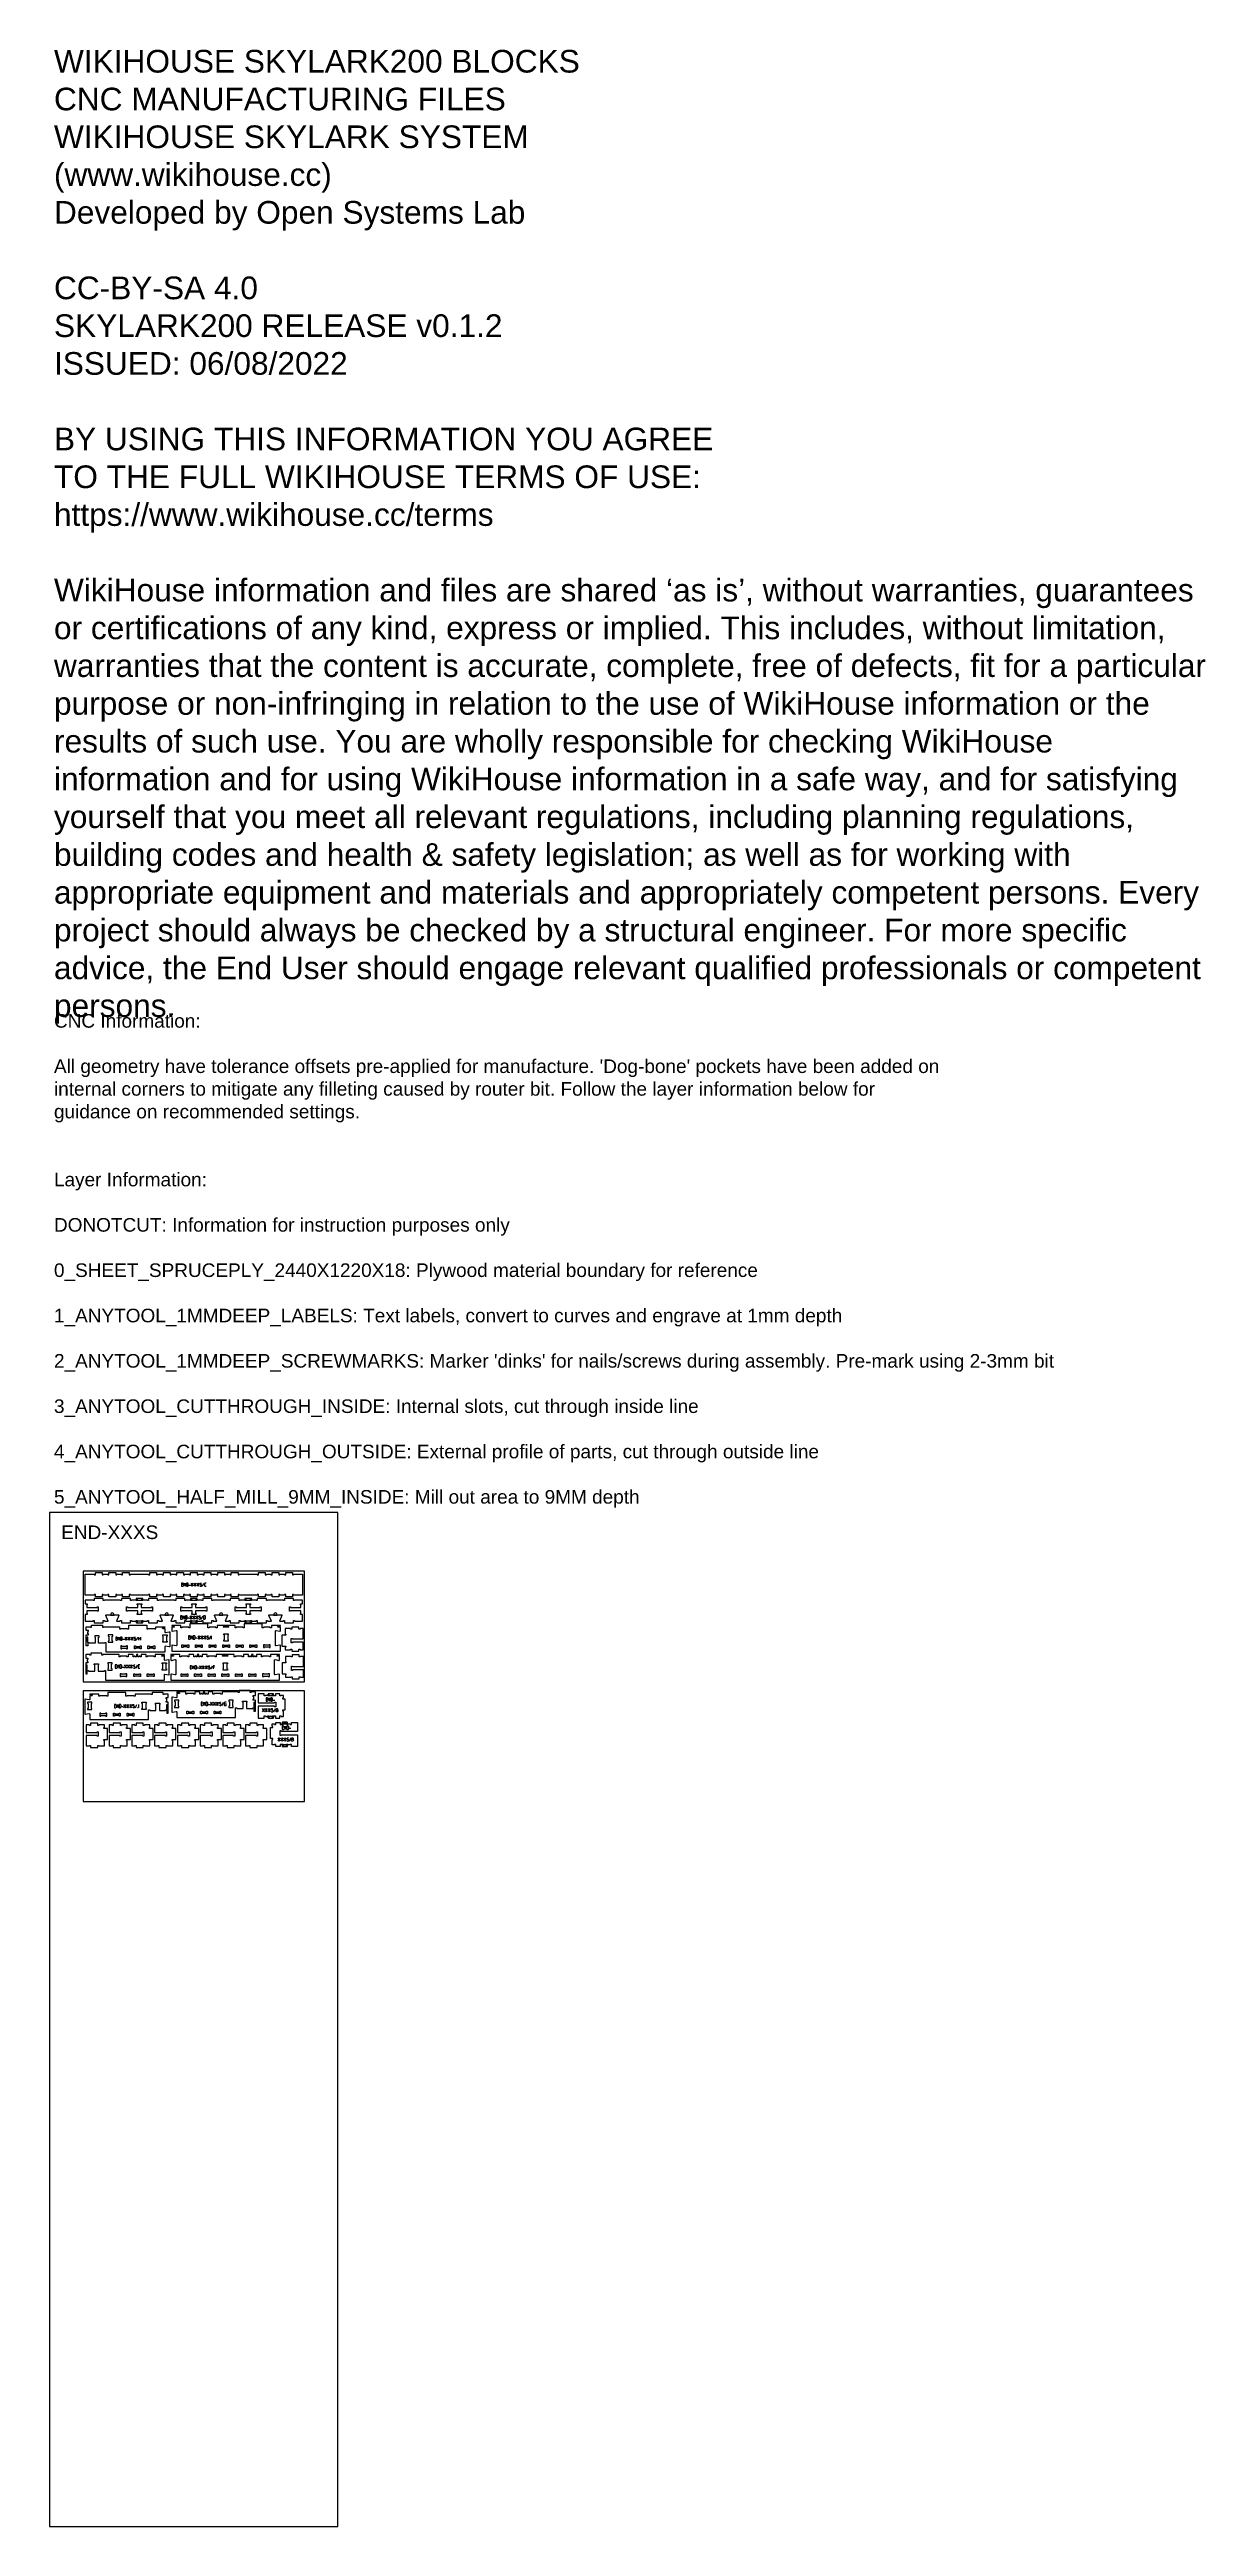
# Model space of a CAD drawing. Extents: x 0 to 12757, y 0 to 27326.
import ezdxf

# ---------------------------------------------------------------- set-up
doc = ezdxf.new("R2010")
doc.units = 0
for name, color, linetype in [('0_SHEET_SPRUCEPLY_2440X122', 1, 'CONTINUOUS'), ('1_ANYTOOL_1MMDEEP_LABELS_S', 2, 'CONTINUOUS'), ('3_ANYTOOL_CUTTHROUGH_INSID', 4, 'CONTINUOUS'), ('4_ANYTOOL_CUTTHROUGH_OUTSI', 5, 'CONTINUOUS'), ('5_ANYTOOL_HALF_MILL_9MM_IN', 70, 'CONTINUOUS'), ('DONOTCUT', 7, 'CONTINUOUS')]:
    doc.layers.add(name, color=color, linetype=linetype)
doc.styles.add('ARIAL', font='')
doc.styles.get('ARIAL').set_extended_font_data('Arial')

msp = doc.modelspace()

# ---------------------------------------------------------------- texts
at = {"layer": 'DONOTCUT', "attachment_point": 1, "style": 'ARIAL'}
for s, insert, char_height, width in [('{\\fArial;WIKIHOUSE SKYLARK200 BLOCKS}\\P{\\fArial;CNC MANUFACTURING FILES}\\P{\\fArial;WIKIHOUSE SKYLARK SYSTEM}\\P{\\fArial;(www.wikihouse.cc)}\\P{\\fArial;Developed by Open Systems Lab}\\P\\P{\\fArial;CC-BY-SA 4.0}\\P{\\fArial;SKYLARK200 RELEASE v0.1.2}\\P{\\fArial;ISSUED: 06/08/2022}\\P\\P{\\fArial;BY USING THIS INFORMATION YOU AGREE }\\P{\\fArial;TO THE FULL WIKIHOUSE TERMS OF USE:}\\P{\\fArial;https://www.wikihouse.cc/terms}\\P\\P{\\fArial;WikiHouse information and files are shared }{\\fArial;‘as is}{\\fArial;’, without warranties, guarantees }\\P{\\fArial;or certifications of any kind, express or implied. This includes, without limitation, }\\P{\\fArial;warranties that the content is accurate, complete, free of defects, fit for a particular }\\P{\\fArial;purpose or non-infringing in relation to the use of WikiHouse information or the }\\P{\\fArial;results of such use. You are wholly responsible for checking WikiHouse }\\P{\\fArial;information and for using WikiHouse information in a safe way, and for satisfying }\\P{\\fArial;yourself that you meet all relevant regulations, including planning regulations, }\\P{\\fArial;building codes and health & safety legislation; as well as for working with }\\P{\\fArial;appropriate equipment and materials and appropriately competent persons. Every }\\P{\\fArial;project should always be checked by a structural engineer. For more specific }\\P{\\fArial;advice, the End User should engage relevant qualified professionals or competent }\\P{\\fArial;persons.}\\P', (49, 27322), 250, 12895.38), ("{\\fArial;CNC Information:}\\P\\P{\\fArial;All geometry have tolerance offsets pre-applied for manufacture. 'Dog-bone' pockets have been added on}\\P{\\fArial;internal corners to mitigate any filleting caused by router bit. Follow the layer information below for}\\P{\\fArial;guidance on recommended settings.}\\P\\P\\P{\\fArial;Layer Information:}\\P\\P{\\fArial;DONOTCUT: Information for instruction purposes only}\\P\\P{\\fArial;0_SHEET_SPRUCEPLY_2440X1220X18: Plywood material boundary for reference}\\P\\P{\\fArial;1_ANYTOOL_1MMDEEP_LABELS: Text labels, convert to curves and engrave at 1mm depth}\\P\\P{\\fArial;2_ANYTOOL_1MMDEEP_SCREWMARKS: Marker 'dinks' for nails/screws during assembly. Pre-mark using 2-3mm bit}\\P\\P{\\fArial;3_ANYTOOL_CUTTHROUGH_INSIDE: Internal slots, cut through inside line}\\P\\P{\\fArial;4_ANYTOOL_CUTTHROUGH_OUTSIDE: External profile of parts, cut through outside line}\\P\\P{\\fArial;5_ANYTOOL_HALF_MILL_9MM_INSIDE: Mill out area to 9MM depth}", (49, 16685), 150, 22265.22), ('END-XXXS', (129, 11043, 0), 150, 2414.67)]:
    msp.add_mtext(s, dxfattribs=dict(at, insert=insert, char_height=char_height, width=width))

# ---------------------------------------------------------------- linework, layer by layer
at = {"layer": '0_SHEET_SPRUCEPLY_2440X122'}
for points in [[(372, 10539), (372, 9319), (2812, 9319), (2812, 10539)], [(372, 9219), (372, 7999), (2812, 7999), (2812, 9219)]]:
    msp.add_lwpolyline(points, close=True, dxfattribs=at)
at = {"layer": '1_ANYTOOL_1MMDEEP_LABELS_S', "color": 2}
for points in [[(1474, 10408), (1458, 10408), (1458, 10372), (1474, 10372)], [(1470, 10392), (1458, 10392)], [(1482, 10372), (1482, 10408), (1502, 10372), (1502, 10408)], [(1586, 10372), (1562, 10408)], [(1562, 10372), (1586, 10408)], [(1618, 10372), (1594, 10408)], [(1594, 10372), (1618, 10408)], [(1650, 10372), (1626, 10408)], [(1626, 10372), (1650, 10408)], [(1688, 10372), (1704, 10408)], [(1538, 10384), (1554, 10384)], [(1463, 10047), (1447, 10047), (1447, 10011), (1463, 10011)], [(1459, 10031), (1447, 10031)], [(1471, 10011), (1471, 10047), (1491, 10011), (1491, 10047)], [(1527, 10023), (1543, 10023)], [(1551, 10011), (1575, 10047)], [(1575, 10011), (1551, 10047)], [(1583, 10011), (1607, 10047)], [(1607, 10011), (1583, 10047)], [(1615, 10011), (1639, 10047)], [(1639, 10011), (1615, 10047)], [(1677, 10011), (1693, 10047)], [(746, 9812), (730, 9812), (730, 9776), (746, 9776)], [(742, 9796), (730, 9796)], [(754, 9776), (754, 9812), (774, 9776), (774, 9812)], [(810, 9788), (826, 9788)], [(858, 9776), (834, 9812)], [(834, 9776), (858, 9812)], [(890, 9776), (866, 9812)], [(866, 9776), (890, 9812)], [(922, 9776), (898, 9812)], [(898, 9776), (922, 9812)], [(960, 9776), (976, 9812)], [(984, 9776), (984, 9812)], [(984, 9796), (1004, 9796)], [(1004, 9812), (1004, 9776)], [(1551, 9826), (1535, 9826), (1535, 9790), (1551, 9790)], [(1547, 9810), (1535, 9810)], [(1559, 9790), (1559, 9826), (1579, 9790), (1579, 9826)], [(1615, 9802), (1631, 9802)], [(1639, 9790), (1663, 9826)], [(1663, 9790), (1639, 9826)], [(1671, 9790), (1695, 9826)], [(1695, 9790), (1671, 9826)], [(1703, 9790), (1727, 9826)], [(1727, 9790), (1703, 9826)], [(1765, 9790), (1781, 9826)], [(1789, 9790), (1789, 9826)], [(741, 9505), (725, 9505), (725, 9469), (741, 9469)], [(737, 9489), (725, 9489)], [(749, 9469), (749, 9505), (769, 9469), (769, 9505)], [(805, 9481), (821, 9481)], [(853, 9469), (829, 9505)], [(829, 9469), (853, 9505)], [(885, 9469), (861, 9505)], [(861, 9469), (885, 9505)], [(917, 9469), (893, 9505)], [(893, 9469), (917, 9505)], [(955, 9469), (971, 9505)], [(995, 9505), (979, 9505), (979, 9469), (995, 9469)], [(991, 9489), (979, 9489)], [(1568, 9496), (1552, 9496), (1552, 9460), (1568, 9460)], [(1564, 9480), (1552, 9480)], [(1576, 9460), (1576, 9496), (1596, 9460), (1596, 9496)], [(1632, 9472), (1648, 9472)], [(1656, 9460), (1680, 9496)], [(1680, 9460), (1656, 9496)], [(1688, 9460), (1712, 9496)], [(1712, 9460), (1688, 9496)], [(1720, 9460), (1744, 9496)], [(1744, 9460), (1720, 9496)], [(1782, 9460), (1798, 9496)], [(1822, 9496), (1806, 9496), (1806, 9460)], [(1822, 9480), (1806, 9480)], [(733, 9069), (717, 9069), (717, 9033), (733, 9033)], [(729, 9053), (717, 9053)], [(741, 9033), (741, 9069), (761, 9033), (761, 9069)], [(797, 9045), (813, 9045)], [(845, 9033), (821, 9069)], [(821, 9033), (845, 9069)], [(877, 9033), (853, 9069)], [(853, 9033), (877, 9069)], [(909, 9033), (885, 9069)], [(885, 9033), (909, 9069)], [(947, 9033), (963, 9069)], [(1690, 9092), (1674, 9092), (1674, 9056), (1690, 9056)], [(1686, 9076), (1674, 9076)], [(1698, 9056), (1698, 9092), (1718, 9056), (1718, 9092)], [(1754, 9068), (1770, 9068)], [(1802, 9056), (1778, 9092)], [(1778, 9056), (1802, 9092)], [(1834, 9056), (1810, 9092)], [(1810, 9056), (1834, 9092)], [(1866, 9056), (1842, 9092)], [(1842, 9056), (1866, 9092)], [(1904, 9056), (1920, 9092)], [(2351, 8987), (2375, 9023)], [(2375, 8987), (2351, 9023)], [(2383, 8987), (2407, 9023)], [(2407, 8987), (2383, 9023)], [(2405, 9141), (2389, 9141), (2389, 9105), (2405, 9105)], [(2401, 9125), (2389, 9125)], [(2413, 9105), (2413, 9141), (2433, 9105), (2433, 9141)], [(2415, 8987), (2439, 9023)], [(2439, 8987), (2415, 9023)], [(2469, 9117), (2485, 9117)], [(2477, 8987), (2493, 9023)], [(2584, 8830), (2568, 8830), (2568, 8794), (2584, 8794)], [(2580, 8814), (2568, 8814)], [(2592, 8794), (2592, 8830), (2612, 8794), (2612, 8830)], [(2648, 8806), (2664, 8806)], [(2546, 8664), (2522, 8700)], [(2522, 8664), (2546, 8700)], [(2578, 8664), (2554, 8700)], [(2554, 8664), (2578, 8700)], [(2610, 8664), (2586, 8700)], [(2586, 8664), (2610, 8700)], [(2648, 8664), (2664, 8700)]]:
    msp.add_lwpolyline(points, dxfattribs=at)
for points in [[(1522, 10408), (1510, 10408), (1510, 10372), (1522, 10372, 0.414214), (1530, 10380), (1530, 10400, 0.414214)], [(1511, 10047), (1499, 10047), (1499, 10011), (1511, 10011, 0.414214), (1519, 10019), (1519, 10039, 0.414214)], [(1713, 10047), (1701, 10047), (1701, 10011), (1713, 10011, 0.414214), (1721, 10019), (1721, 10039, 0.414214)], [(794, 9812), (782, 9812), (782, 9776), (794, 9776, 0.414214), (802, 9784), (802, 9804, 0.414214)], [(1599, 9826), (1587, 9826), (1587, 9790), (1599, 9790, 0.414214), (1607, 9798), (1607, 9818, 0.414214)], [(789, 9505), (777, 9505), (777, 9469), (789, 9469, 0.414214), (797, 9477), (797, 9497, 0.414214)], [(1616, 9496), (1604, 9496), (1604, 9460), (1616, 9460, 0.414214), (1624, 9468), (1624, 9488, 0.414214)], [(781, 9069), (769, 9069), (769, 9033), (781, 9033, 0.414214), (789, 9041), (789, 9061, 0.414214)], [(1738, 9092), (1726, 9092), (1726, 9056), (1738, 9056, 0.414214), (1746, 9064), (1746, 9084, 0.414214)], [(2453, 9141), (2441, 9141), (2441, 9105), (2453, 9105, 0.414214), (2461, 9113), (2461, 9133, 0.414214)], [(2632, 8830), (2620, 8830), (2620, 8794), (2632, 8794, 0.414214), (2640, 8802), (2640, 8822, 0.414214)]]:
    msp.add_lwpolyline(points, format="xyb", close=True, dxfattribs=at)
for points in [[(1658, 10376, 0.136555), (1667, 10372, 0.071716), (1673, 10372, 0.133522), (1677, 10374, 0.344001), (1679, 10383, 0.153745), (1676, 10387, 0.071568), (1671, 10389, -0.00912), (1666, 10390, -0.090615), (1661, 10392, -0.340346), (1659, 10402, -0.284273), (1666, 10408, -0.092596), (1671, 10407, -0.017533), (1676, 10406)], [(1728, 10408), (1718, 10408, 0.414214), (1712, 10402), (1712, 10378, 0.414214), (1718, 10372), (1728, 10372)], [(1647, 10015, 0.136555), (1656, 10011, 0.071716), (1661, 10011, 0.133522), (1666, 10013, 0.344001), (1668, 10023, 0.153745), (1665, 10026, 0.071568), (1660, 10028, -0.00912), (1655, 10029, -0.090615), (1650, 10032, -0.340346), (1647, 10041, -0.284273), (1655, 10047, -0.092596), (1660, 10046, -0.017533), (1665, 10045)], [(930, 9780, 0.136555), (939, 9776, 0.071716), (945, 9776, 0.133522), (949, 9778, 0.344001), (951, 9788, 0.153745), (948, 9792, 0.071568), (943, 9793, -0.00912), (938, 9795, -0.090615), (933, 9797, -0.340346), (931, 9806, -0.284273), (938, 9812, -0.092596), (943, 9812, -0.017533), (948, 9810)], [(1735, 9794, 0.136555), (1745, 9790, 0.071716), (1750, 9790, 0.133522), (1754, 9792, 0.344001), (1756, 9801, 0.153745), (1753, 9805, 0.071568), (1748, 9807, -0.00912), (1743, 9808, -0.090615), (1738, 9810, -0.340346), (1736, 9820, -0.284273), (1743, 9826, -0.092596), (1748, 9825, -0.017533), (1753, 9824)], [(925, 9473, 0.136555), (935, 9469, 0.071716), (940, 9469, 0.133522), (944, 9471, 0.344001), (946, 9480, 0.153745), (943, 9484, 0.071568), (938, 9486, -0.00912), (933, 9487, -0.090615), (929, 9489, -0.340346), (926, 9499, -0.284273), (933, 9505, -0.092596), (938, 9504, -0.017533), (943, 9503)], [(1752, 9464, 0.136555), (1761, 9460, 0.071716), (1767, 9460, 0.133522), (1771, 9462, 0.344001), (1773, 9471, 0.153745), (1770, 9475, 0.071568), (1765, 9477, -0.00912), (1760, 9478, -0.090615), (1755, 9480, -0.340346), (1753, 9490, -0.284273), (1760, 9496, -0.092596), (1765, 9495, -0.017533), (1770, 9494)], [(917, 9037, 0.136555), (926, 9033, 0.071716), (931, 9034, 0.133522), (936, 9036, 0.344001), (938, 9045, 0.153745), (934, 9049, 0.071568), (930, 9051, -0.00912), (925, 9052, -0.090615), (920, 9054, -0.340346), (917, 9063, -0.284273), (925, 9069, -0.092596), (930, 9069, -0.017533), (935, 9067)], [(983, 9069), (983, 9041, -0.414214), (975, 9033), (971, 9033)], [(1874, 9060, 0.136555), (1883, 9057, 0.071716), (1888, 9057, 0.133522), (1893, 9059, 0.344001), (1895, 9068, 0.153745), (1891, 9072, 0.071568), (1887, 9074, -0.00912), (1881, 9075, -0.090615), (1877, 9077, -0.340346), (1874, 9087, -0.284273), (1882, 9092, -0.092596), (1887, 9092, -0.017533), (1892, 9090)], [(1948, 9092), (1936, 9092, 0.414214), (1928, 9084), (1928, 9064, 0.414214), (1936, 9056), (1948, 9056), (1948, 9076), (1942, 9076)], [(2447, 8991, 0.136555), (2456, 8987, 0.071716), (2461, 8987, 0.133522), (2466, 8989, 0.344001), (2468, 8998, 0.153745), (2464, 9002, 0.071568), (2460, 9004, -0.00912), (2454, 9005, -0.090615), (2450, 9007, -0.340346), (2447, 9017, -0.284273), (2455, 9023, -0.092596), (2460, 9022, -0.017533), (2465, 9021)], [(2501, 9007), (2511, 9007, -1), (2511, 8987), (2501, 8987), (2501, 9023), (2511, 9023, -1), (2511, 9007)], [(2618, 8668, 0.136555), (2627, 8665, 0.071716), (2633, 8665, 0.133522), (2637, 8667, 0.344001), (2639, 8676, 0.153745), (2636, 8680, 0.071568), (2631, 8682, -0.00912), (2626, 8683, -0.090615), (2621, 8685, -0.340346), (2619, 8695, -0.284273), (2626, 8700, -0.092596), (2631, 8700, -0.017533), (2636, 8698)], [(2672, 8684), (2682, 8684, -1), (2682, 8664), (2672, 8664), (2672, 8700), (2682, 8700, -1), (2682, 8684)]]:
    msp.add_lwpolyline(points, format="xyb", dxfattribs=at)
at = {"layer": '3_ANYTOOL_CUTTHROUGH_INSID', "color": 4}
for points in [[(1017, 10060), (969, 10060), (969, 10072), (975, 10072), (975, 10102), (861, 10102), (861, 10096), (849, 10096), (849, 10144), (861, 10144), (861, 10138), (975, 10138), (975, 10168), (969, 10168), (969, 10180), (1017, 10180), (1017, 10168), (1011, 10168), (1011, 10138), (1125, 10138), (1125, 10144), (1137, 10144), (1137, 10096), (1125, 10096), (1125, 10102), (1011, 10102), (1011, 10072), (1017, 10072)], [(1617, 10060), (1569, 10060), (1569, 10072), (1575, 10072), (1575, 10102), (1461, 10102), (1461, 10096), (1449, 10096), (1449, 10144), (1461, 10144), (1461, 10138), (1575, 10138), (1575, 10168), (1569, 10168), (1569, 10180), (1617, 10180), (1617, 10168), (1611, 10168), (1611, 10138), (1725, 10138), (1725, 10144), (1737, 10144), (1737, 10096), (1725, 10096), (1725, 10102), (1611, 10102), (1611, 10072), (1617, 10072)], [(2217, 10060), (2169, 10060), (2169, 10072), (2175, 10072), (2175, 10102), (2061, 10102), (2061, 10096), (2049, 10096), (2049, 10144), (2061, 10144), (2061, 10138), (2175, 10138), (2175, 10168), (2169, 10168), (2169, 10180), (2217, 10180), (2217, 10168), (2211, 10168), (2211, 10138), (2325, 10138), (2325, 10144), (2337, 10144), (2337, 10096), (2325, 10096), (2325, 10102), (2211, 10102), (2211, 10072), (2217, 10072)], [(1930, 9836), (1924, 9836), (1924, 9849), (1973, 9849), (1973, 9836), (1967, 9836), (1967, 9781), (1973, 9781), (1973, 9768), (1924, 9768), (1924, 9781), (1930, 9781)], [(692, 9767), (692, 9823), (698, 9823), (698, 9835), (649, 9835), (649, 9823), (655, 9823), (655, 9767), (649, 9767), (649, 9755), (698, 9755), (698, 9767)], [(849, 9714), (849, 9708), (798, 9708), (798, 9714), (786, 9714), (786, 9684), (798, 9684), (798, 9690), (849, 9690), (849, 9684), (861, 9684), (861, 9714)], [(999, 9708), (999, 9714), (1011, 9714), (1011, 9684), (999, 9684), (999, 9690), (948, 9690), (948, 9684), (936, 9684), (936, 9714), (948, 9714), (948, 9708)], [(1124, 9708), (1149, 9708), (1149, 9714), (1161, 9714), (1161, 9684), (1149, 9684), (1149, 9690), (1098, 9690), (1098, 9684), (1086, 9684), (1086, 9714), (1098, 9714), (1098, 9708)], [(1255, 9823), (1249, 9823), (1249, 9835), (1298, 9835), (1298, 9823), (1292, 9823), (1292, 9767), (1298, 9767), (1298, 9755), (1249, 9755), (1249, 9767), (1255, 9767)], [(1473, 9703), (1473, 9697), (1461, 9697), (1461, 9728), (1473, 9728), (1473, 9722), (1524, 9722), (1524, 9728), (1536, 9728), (1536, 9697), (1524, 9697), (1524, 9703)], [(1674, 9722), (1674, 9728), (1686, 9728), (1686, 9697), (1674, 9697), (1674, 9703), (1623, 9703), (1623, 9697), (1611, 9697), (1611, 9728), (1623, 9728), (1623, 9722)], [(1824, 9722), (1824, 9728), (1836, 9728), (1836, 9697), (1824, 9697), (1824, 9703), (1773, 9703), (1773, 9697), (1761, 9697), (1761, 9728), (1773, 9728), (1773, 9722)], [(1974, 9722), (1974, 9728), (1986, 9728), (1986, 9697), (1974, 9697), (1974, 9703), (1923, 9703), (1923, 9697), (1911, 9697), (1911, 9728), (1923, 9728), (1923, 9722)], [(2098, 9722), (2124, 9722), (2124, 9728), (2136, 9728), (2136, 9697), (2124, 9697), (2124, 9703), (2073, 9703), (2073, 9697), (2061, 9697), (2061, 9728), (2073, 9728), (2073, 9722)], [(2274, 9722), (2274, 9728), (2286, 9728), (2286, 9697), (2274, 9697), (2274, 9703), (2223, 9703), (2223, 9697), (2211, 9697), (2211, 9728), (2223, 9728), (2223, 9722)], [(2424, 9703), (2424, 9697), (2436, 9697), (2436, 9728), (2424, 9728), (2424, 9722), (2373, 9722), (2373, 9728), (2361, 9728), (2361, 9697), (2373, 9697), (2373, 9703)], [(685, 9460), (685, 9515), (691, 9515), (691, 9528), (643, 9528), (643, 9515), (649, 9515), (649, 9460), (643, 9460), (643, 9447), (691, 9447), (691, 9460)], [(792, 9401), (792, 9407), (779, 9407), (779, 9376), (792, 9376), (792, 9382), (842, 9382), (842, 9376), (855, 9376), (855, 9407), (842, 9407), (842, 9401)], [(992, 9401), (992, 9407), (1005, 9407), (1005, 9376), (992, 9376), (992, 9382), (942, 9382), (942, 9376), (929, 9376), (929, 9407), (942, 9407), (942, 9401)], [(1117, 9401), (1142, 9401), (1142, 9407), (1155, 9407), (1155, 9376), (1142, 9376), (1142, 9382), (1092, 9382), (1092, 9376), (1079, 9376), (1079, 9407), (1092, 9407), (1092, 9401)], [(1249, 9515), (1243, 9515), (1243, 9528), (1291, 9528), (1291, 9515), (1285, 9515), (1285, 9460), (1291, 9460), (1291, 9447), (1243, 9447), (1243, 9460), (1249, 9460)], [(1514, 9401), (1514, 9407), (1527, 9407), (1527, 9376), (1514, 9376), (1514, 9382), (1464, 9382), (1464, 9376), (1451, 9376), (1451, 9407), (1464, 9407), (1464, 9401)], [(1664, 9401), (1664, 9407), (1677, 9407), (1677, 9376), (1664, 9376), (1664, 9382), (1614, 9382), (1614, 9376), (1601, 9376), (1601, 9407), (1614, 9407), (1614, 9401)], [(1764, 9382), (1764, 9376), (1751, 9376), (1751, 9407), (1764, 9407), (1764, 9401), (1814, 9401), (1814, 9407), (1827, 9407), (1827, 9376), (1814, 9376), (1814, 9382)], [(1964, 9401), (1964, 9407), (1977, 9407), (1977, 9376), (1964, 9376), (1964, 9382), (1914, 9382), (1914, 9376), (1901, 9376), (1901, 9407), (1914, 9407), (1914, 9401)], [(1921, 9515), (1915, 9515), (1915, 9528), (1963, 9528), (1963, 9515), (1957, 9515), (1957, 9460), (1963, 9460), (1963, 9447), (1915, 9447), (1915, 9460), (1921, 9460)], [(2089, 9401), (2114, 9401), (2114, 9407), (2127, 9407), (2127, 9376), (2114, 9376), (2114, 9382), (2064, 9382), (2064, 9376), (2051, 9376), (2051, 9407), (2064, 9407), (2064, 9401)], [(2264, 9401), (2264, 9407), (2277, 9407), (2277, 9376), (2264, 9376), (2264, 9382), (2214, 9382), (2214, 9376), (2201, 9376), (2201, 9407), (2214, 9407), (2214, 9401)], [(2364, 9376), (2364, 9382), (2414, 9382), (2414, 9376), (2427, 9376), (2427, 9407), (2414, 9407), (2414, 9401), (2364, 9401), (2364, 9407), (2351, 9407), (2351, 9376)], [(462, 9080), (468, 9080), (468, 9093), (419, 9093), (419, 9080), (425, 9080), (425, 9025), (419, 9025), (419, 9012), (468, 9012), (468, 9025), (462, 9025)], [(1025, 9025), (1025, 9080), (1019, 9080), (1019, 9093), (1068, 9093), (1068, 9080), (1062, 9080), (1062, 9025), (1068, 9025), (1068, 9012), (1019, 9012), (1019, 9025)], [(1422, 9103), (1428, 9103), (1428, 9116), (1380, 9116), (1380, 9103), (1386, 9103), (1386, 9048), (1380, 9048), (1380, 9035), (1428, 9035), (1428, 9048), (1422, 9048)], [(1986, 9048), (1980, 9048), (1980, 9035), (2028, 9035), (2028, 9048), (2022, 9048), (2022, 9103), (2028, 9103), (2028, 9116), (1980, 9116), (1980, 9103), (1986, 9103)], [(568, 8966), (568, 8972), (556, 8972), (556, 8941), (568, 8941), (568, 8947), (619, 8947), (619, 8941), (631, 8941), (631, 8972), (619, 8972), (619, 8966)], [(769, 8966), (769, 8972), (781, 8972), (781, 8941), (769, 8941), (769, 8947), (718, 8947), (718, 8941), (706, 8941), (706, 8972), (718, 8972), (718, 8966)], [(893, 8966), (919, 8966), (919, 8972), (931, 8972), (931, 8941), (919, 8941), (919, 8947), (868, 8947), (868, 8941), (856, 8941), (856, 8972), (868, 8972), (868, 8966)], [(1579, 8989), (1579, 8995), (1592, 8995), (1592, 8964), (1579, 8964), (1579, 8970), (1529, 8970), (1529, 8964), (1516, 8964), (1516, 8995), (1529, 8995), (1529, 8989)], [(1729, 8989), (1729, 8995), (1742, 8995), (1742, 8964), (1729, 8964), (1729, 8970), (1679, 8970), (1679, 8964), (1666, 8964), (1666, 8995), (1679, 8995), (1679, 8989)], [(1854, 8970), (1829, 8970), (1829, 8964), (1816, 8964), (1816, 8995), (1829, 8995), (1829, 8989), (1879, 8989), (1879, 8995), (1892, 8995), (1892, 8964), (1879, 8964), (1879, 8970)]]:
    msp.add_lwpolyline(points, close=True, dxfattribs=at)
for points in [[(1973, 9931, -1), (1973, 9921), (1923, 9921, -1), (1923, 9931)], [(414, 9805), (414, 9765, 0.414214), (419, 9760), (419, 9760), (419, 9760), (419, 9760), (420, 9760), (420, 9760), (420, 9760), (420, 9760), (420, 9760), (420, 9761), (420, 9761), (420, 9761), (420, 9761), (421, 9761), (421, 9761), (421, 9761), (421, 9761), (421, 9761), (421, 9761), (421, 9761), (421, 9761), (421, 9761), (422, 9761), (422, 9761), (422, 9761), (422, 9761), (422, 9761), (422, 9761), (422, 9761), (422, 9762), (422, 9762), (422, 9762), (423, 9762), (423, 9762), (423, 9762), (423, 9762), (423, 9762), (423, 9762), (423, 9762), (423, 9762), (423, 9763), (423, 9763), (423, 9763), (423, 9763), (423, 9763), (423, 9763), (423, 9763), (424, 9763), (424, 9763), (424, 9764), (424, 9764), (424, 9764), (424, 9764), (424, 9764), (424, 9764), (424, 9764), (424, 9764), (424, 9764), (424, 9765), (424, 9765), (424, 9765), (424, 9765), (424, 9765), (424, 9765), (424, 9765), (424, 9805), (424, 9805), (424, 9805), (424, 9805), (424, 9806), (424, 9806), (424, 9806), (424, 9806), (424, 9806), (424, 9806), (424, 9806), (424, 9806), (424, 9806), (424, 9807), (424, 9807), (424, 9807), (424, 9807), (424, 9807), (423, 9807), (423, 9807), (423, 9807), (423, 9807), (423, 9808), (423, 9808), (423, 9808), (423, 9808), (423, 9808), (423, 9808), (423, 9808), (423, 9808), (423, 9808), (423, 9808), (423, 9809), (422, 9809), (422, 9809), (422, 9809), (422, 9809), (422, 9809), (422, 9809), (422, 9809), (422, 9809), (422, 9809), (422, 9809), (421, 9809), (421, 9809), (421, 9809), (421, 9809), (421, 9810), (421, 9810), (421, 9810), (421, 9810), (421, 9810), (420, 9810), (420, 9810), (420, 9810), (420, 9810), (420, 9810), (420, 9810), (420, 9810), (420, 9810), (420, 9810), (419, 9810), (419, 9810), (419, 9810), (419, 9810, 0.414214)], [(1964, 9610, -1), (1964, 9600), (1914, 9600, -1), (1914, 9610)], [(408, 9498), (408, 9458, 0.414214), (412, 9453), (412, 9453), (413, 9453), (413, 9453), (413, 9453), (413, 9453), (413, 9453), (413, 9453), (413, 9453), (413, 9453), (413, 9453), (414, 9453), (414, 9453), (414, 9453), (414, 9453), (414, 9453), (414, 9453), (414, 9453), (414, 9453), (414, 9453), (415, 9454), (415, 9454), (415, 9454), (415, 9454), (415, 9454), (415, 9454), (415, 9454), (415, 9454), (415, 9454), (415, 9454), (416, 9454), (416, 9454), (416, 9454), (416, 9454), (416, 9455), (416, 9455), (416, 9455), (416, 9455), (416, 9455), (416, 9455), (416, 9455), (416, 9455), (416, 9455), (417, 9455), (417, 9456), (417, 9456), (417, 9456), (417, 9456), (417, 9456), (417, 9456), (417, 9456), (417, 9456), (417, 9456), (417, 9457), (417, 9457), (417, 9457), (417, 9457), (417, 9457), (417, 9457), (417, 9457), (417, 9457), (417, 9457), (417, 9458), (417, 9458), (417, 9458), (417, 9498), (417, 9498), (417, 9498), (417, 9498), (417, 9498), (417, 9498), (417, 9498), (417, 9498), (417, 9499), (417, 9499), (417, 9499), (417, 9499), (417, 9499), (417, 9499), (417, 9499), (417, 9499), (417, 9499), (417, 9500), (417, 9500), (417, 9500), (417, 9500), (417, 9500), (416, 9500), (416, 9500), (416, 9500), (416, 9500), (416, 9501), (416, 9501), (416, 9501), (416, 9501), (416, 9501), (416, 9501), (416, 9501), (416, 9501), (416, 9501), (415, 9501), (415, 9501), (415, 9501), (415, 9502), (415, 9502), (415, 9502), (415, 9502), (415, 9502), (415, 9502), (415, 9502), (414, 9502), (414, 9502), (414, 9502), (414, 9502), (414, 9502), (414, 9502), (414, 9502), (414, 9502), (414, 9502), (413, 9502), (413, 9502), (413, 9502), (413, 9502), (413, 9502), (413, 9502), (413, 9502), (413, 9502), (413, 9502), (412, 9502), (412, 9502, 0.414214)], [(1303, 9062), (1303, 9022, -0.414214), (1298, 9018), (1298, 9018), (1298, 9018), (1298, 9018), (1297, 9018), (1297, 9018), (1297, 9018), (1297, 9018), (1297, 9018), (1297, 9018), (1297, 9018), (1297, 9018), (1297, 9018), (1296, 9018), (1296, 9018), (1296, 9018), (1296, 9018), (1296, 9018), (1296, 9018), (1296, 9018), (1296, 9018), (1296, 9018), (1295, 9018), (1295, 9018), (1295, 9018), (1295, 9018), (1295, 9018), (1295, 9019), (1295, 9019), (1295, 9019), (1295, 9019), (1295, 9019), (1295, 9019), (1294, 9019), (1294, 9019), (1294, 9019), (1294, 9019), (1294, 9019), (1294, 9020), (1294, 9020), (1294, 9020), (1294, 9020), (1294, 9020), (1294, 9020), (1294, 9020), (1294, 9020), (1294, 9020), (1294, 9020), (1293, 9021), (1293, 9021), (1293, 9021), (1293, 9021), (1293, 9021), (1293, 9021), (1293, 9021), (1293, 9021), (1293, 9021), (1293, 9022), (1293, 9022), (1293, 9022), (1293, 9022), (1293, 9022), (1293, 9022), (1293, 9022), (1293, 9022), (1293, 9062), (1293, 9062), (1293, 9063), (1293, 9063), (1293, 9063), (1293, 9063), (1293, 9063), (1293, 9063), (1293, 9063), (1293, 9063), (1293, 9063), (1293, 9064), (1293, 9064), (1293, 9064), (1293, 9064), (1293, 9064), (1293, 9064), (1294, 9064), (1294, 9064), (1294, 9064), (1294, 9064), (1294, 9065), (1294, 9065), (1294, 9065), (1294, 9065), (1294, 9065), (1294, 9065), (1294, 9065), (1294, 9065), (1294, 9065), (1294, 9065), (1294, 9066), (1295, 9066), (1295, 9066), (1295, 9066), (1295, 9066), (1295, 9066), (1295, 9066), (1295, 9066), (1295, 9066), (1295, 9066), (1295, 9066), (1295, 9066), (1296, 9066), (1296, 9067), (1296, 9067), (1296, 9067), (1296, 9067), (1296, 9067), (1296, 9067), (1296, 9067), (1296, 9067), (1297, 9067), (1297, 9067), (1297, 9067), (1297, 9067), (1297, 9067), (1297, 9067), (1297, 9067), (1297, 9067), (1297, 9067), (1298, 9067), (1298, 9067), (1298, 9067), (1298, 9067, -0.414214)], [(2263, 9085, 0.414214), (2259, 9090), (2259, 9090), (2258, 9090), (2258, 9090), (2258, 9090), (2258, 9090), (2258, 9090), (2258, 9090), (2258, 9090), (2258, 9090), (2258, 9090), (2257, 9090), (2257, 9090), (2257, 9090), (2257, 9090), (2257, 9090), (2257, 9090), (2257, 9090), (2257, 9090), (2257, 9090), (2256, 9090), (2256, 9090), (2256, 9090), (2256, 9090), (2256, 9089), (2256, 9089), (2256, 9089), (2256, 9089), (2256, 9089), (2256, 9089), (2255, 9089), (2255, 9089), (2255, 9089), (2255, 9089), (2255, 9089), (2255, 9089), (2255, 9088), (2255, 9088), (2255, 9088), (2255, 9088), (2255, 9088), (2255, 9088), (2255, 9088), (2254, 9088), (2254, 9088), (2254, 9088), (2254, 9087), (2254, 9087), (2254, 9087), (2254, 9087), (2254, 9087), (2254, 9087), (2254, 9087), (2254, 9087), (2254, 9087), (2254, 9086), (2254, 9086), (2254, 9086), (2254, 9086), (2254, 9086), (2254, 9086), (2254, 9086), (2254, 9086), (2254, 9086), (2254, 9085), (2254, 9045), (2254, 9045), (2254, 9045), (2254, 9045), (2254, 9045), (2254, 9045), (2254, 9045), (2254, 9045), (2254, 9045), (2254, 9045), (2254, 9044), (2254, 9044), (2254, 9044), (2254, 9044), (2254, 9044), (2254, 9044), (2254, 9044), (2254, 9044), (2254, 9044), (2254, 9043), (2254, 9043), (2254, 9043), (2255, 9043), (2255, 9043), (2255, 9043), (2255, 9043), (2255, 9043), (2255, 9043), (2255, 9042), (2255, 9042), (2255, 9042), (2255, 9042), (2255, 9042), (2255, 9042), (2255, 9042), (2256, 9042), (2256, 9042), (2256, 9042), (2256, 9042), (2256, 9042), (2256, 9042), (2256, 9041), (2256, 9041), (2256, 9041), (2256, 9041), (2257, 9041), (2257, 9041), (2257, 9041), (2257, 9041), (2257, 9041), (2257, 9041), (2257, 9041), (2257, 9041), (2257, 9041), (2258, 9041), (2258, 9041), (2258, 9041), (2258, 9041), (2258, 9041), (2258, 9041), (2258, 9041), (2258, 9041), (2258, 9041), (2259, 9041), (2259, 9041, 0.414214), (2263, 9045)]]:
    msp.add_lwpolyline(points, format="xyb", close=True, dxfattribs=at)
at = {"layer": '4_ANYTOOL_CUTTHROUGH_OUTSI', "color": 5}
for points in [[(2006, 10500), (2006, 10523), (2080, 10523), (2080, 10499), (2093, 10499), (2093, 10505), (2293, 10505), (2293, 10499), (2306, 10499), (2306, 10523), (2380, 10523), (2380, 10499), (2393, 10499), (2393, 10505), (2443, 10505), (2443, 10499), (2456, 10499), (2456, 10523), (2530, 10523), (2530, 10499), (2543, 10499), (2543, 10505), (2593, 10505), (2593, 10499), (2606, 10499), (2606, 10523), (2680, 10523), (2680, 10499), (2693, 10499), (2693, 10505), (2793, 10505), (2793, 10274), (2693, 10274), (2693, 10280), (2680, 10280), (2680, 10256), (2606, 10256), (2606, 10280), (2593, 10280), (2593, 10274), (2543, 10274), (2543, 10280), (2530, 10280), (2530, 10256), (2456, 10256), (2456, 10280), (2443, 10280), (2443, 10274), (2393, 10274), (2393, 10280), (2380, 10280), (2380, 10256), (2306, 10256), (2306, 10280), (2293, 10280), (2293, 10274), (2093, 10274), (2093, 10280), (2080, 10280), (2080, 10256), (2006, 10256), (2006, 10280), (1993, 10280), (1993, 10274), (1943, 10274), (1943, 10280), (1930, 10280), (1930, 10256), (1856, 10256), (1856, 10280), (1843, 10280), (1843, 10274), (1793, 10274), (1793, 10280), (1780, 10280), (1780, 10256), (1706, 10256), (1706, 10280), (1693, 10280), (1693, 10274), (1643, 10274), (1643, 10280), (1630, 10280), (1630, 10256), (1556, 10256), (1556, 10280), (1543, 10280), (1543, 10274), (1493, 10274), (1493, 10280), (1480, 10280), (1480, 10256), (1406, 10256), (1406, 10280), (1393, 10280), (1393, 10274), (1343, 10274), (1343, 10280), (1330, 10280), (1330, 10256), (1256, 10256), (1256, 10280), (1243, 10280), (1243, 10274), (1193, 10274), (1193, 10280), (1180, 10280), (1180, 10256), (1106, 10256), (1106, 10280), (1093, 10280), (1093, 10274), (893, 10274), (893, 10280), (880, 10280), (880, 10256), (806, 10256), (806, 10280), (793, 10280), (793, 10274), (743, 10274), (743, 10280), (730, 10280), (730, 10256), (656, 10256), (656, 10280), (643, 10280), (643, 10274), (593, 10274), (593, 10280), (580, 10280), (580, 10256), (506, 10256), (506, 10280), (493, 10280), (493, 10274), (393, 10274), (393, 10505), (493, 10505), (493, 10499), (506, 10499), (506, 10523), (580, 10523), (580, 10499), (593, 10499), (593, 10505), (643, 10505), (643, 10499), (656, 10499), (656, 10523), (730, 10523), (730, 10499), (743, 10499), (743, 10505), (793, 10505), (793, 10499), (806, 10499), (806, 10523), (880, 10523), (880, 10499), (893, 10499), (893, 10505), (1093, 10505), (1093, 10499), (1106, 10499), (1106, 10523), (1180, 10523), (1180, 10499), (1193, 10499), (1193, 10505), (1243, 10505), (1243, 10499), (1256, 10499), (1256, 10523), (1330, 10523), (1330, 10499), (1343, 10499), (1343, 10505), (1393, 10505), (1393, 10499), (1406, 10499), (1406, 10523), (1480, 10523), (1480, 10499), (1493, 10499), (1493, 10505), (1543, 10505), (1543, 10499), (1556, 10499), (1556, 10523), (1630, 10523), (1630, 10499), (1643, 10499), (1643, 10505), (1693, 10505), (1693, 10499), (1706, 10499), (1706, 10523), (1780, 10523), (1780, 10499), (1793, 10499), (1793, 10505), (1843, 10505), (1843, 10499), (1856, 10499), (1856, 10523), (1930, 10523), (1930, 10499), (1943, 10499), (1943, 10505), (1993, 10505), (1993, 10499), (2006, 10499)], [(2681, 9755), (2681, 9749), (2668, 9749), (2668, 9797), (2681, 9797), (2681, 9791), (2800, 9791), (2800, 9905), (2766, 9905), (2766, 9899), (2753, 9899), (2753, 9923), (2674, 9923), (2674, 9899), (2661, 9899), (2661, 9905), (2601, 9905), (2601, 9845), (2607, 9845), (2607, 9833), (2565, 9833), (2565, 9713), (2607, 9713), (2607, 9701), (2601, 9701), (2601, 9673), (2661, 9673), (2661, 9679), (2674, 9679), (2674, 9655), (2753, 9655), (2753, 9679), (2766, 9679), (2766, 9673), (2800, 9673), (2800, 9755)], [(2683, 9449), (2683, 9443), (2670, 9443), (2670, 9492), (2683, 9492), (2683, 9486), (2802, 9486), (2802, 9599), (2768, 9599), (2768, 9593), (2755, 9593), (2755, 9617), (2676, 9617), (2676, 9593), (2663, 9593), (2663, 9599), (2603, 9599), (2603, 9540), (2609, 9540), (2609, 9527), (2567, 9527), (2567, 9408), (2609, 9408), (2609, 9395), (2603, 9395), (2603, 9368), (2663, 9368), (2663, 9374), (2676, 9374), (2676, 9350), (2755, 9350), (2755, 9374), (2768, 9374), (2768, 9368), (2802, 9368), (2802, 9449)], [(2542, 9162), (2542, 9186), (2493, 9186), (2493, 9162), (2480, 9162), (2480, 9168), (2474, 9168), (2474, 9162), (2461, 9162), (2461, 9186), (2422, 9186), (2422, 9162), (2409, 9162), (2409, 9168), (2383, 9168), (2383, 9162), (2370, 9162), (2370, 9186), (2301, 9186), (2301, 9086), (2484, 9086), (2484, 9092), (2497, 9092), (2497, 9044), (2484, 9044), (2484, 9050), (2301, 9050), (2301, 8918), (2370, 8918), (2370, 8942), (2383, 8942), (2383, 8936), (2409, 8936), (2409, 8942), (2422, 8942), (2422, 8918), (2461, 8918), (2461, 8942), (2474, 8942), (2474, 8936), (2480, 8936), (2480, 8942), (2493, 8942), (2493, 8918), (2542, 8918), (2542, 8942), (2555, 8942), (2555, 8936), (2582, 8936), (2582, 8996), (2576, 8996), (2576, 9008), (2600, 9008), (2600, 9128), (2576, 9128), (2576, 9140), (2582, 9140), (2582, 9168), (2555, 9168), (2555, 9162), (2542, 9162)], [(525, 8761), (525, 8767), (538, 8767), (538, 8719), (525, 8719), (525, 8725), (406, 8725), (406, 8611), (440, 8611), (440, 8617), (453, 8617), (453, 8593), (532, 8593), (532, 8617), (545, 8617), (545, 8611), (605, 8611), (605, 8671), (599, 8671), (599, 8683), (641, 8683), (641, 8803), (599, 8803), (599, 8815), (605, 8815), (605, 8843), (545, 8843), (545, 8837), (532, 8837), (532, 8861), (453, 8861), (453, 8837), (440, 8837), (440, 8843), (406, 8843), (406, 8761)], [(777, 8761), (777, 8767), (789, 8767), (789, 8719), (777, 8719), (777, 8725), (657, 8725), (657, 8611), (692, 8611), (692, 8617), (704, 8617), (704, 8593), (784, 8593), (784, 8617), (796, 8617), (796, 8611), (857, 8611), (857, 8671), (851, 8671), (851, 8683), (893, 8683), (893, 8803), (851, 8803), (851, 8815), (857, 8815), (857, 8843), (796, 8843), (796, 8837), (784, 8837), (784, 8861), (704, 8861), (704, 8837), (692, 8837), (692, 8843), (657, 8843), (657, 8761)], [(1028, 8761), (1028, 8767), (1040, 8767), (1040, 8719), (1028, 8719), (1028, 8725), (908, 8725), (908, 8611), (943, 8611), (943, 8617), (955, 8617), (955, 8593), (1035, 8593), (1035, 8617), (1047, 8617), (1047, 8611), (1108, 8611), (1108, 8671), (1102, 8671), (1102, 8683), (1144, 8683), (1144, 8803), (1102, 8803), (1102, 8815), (1108, 8815), (1108, 8843), (1047, 8843), (1047, 8837), (1035, 8837), (1035, 8861), (955, 8861), (955, 8837), (943, 8837), (943, 8843), (908, 8843), (908, 8761)], [(1279, 8761), (1279, 8767), (1291, 8767), (1291, 8719), (1279, 8719), (1279, 8725), (1159, 8725), (1159, 8611), (1194, 8611), (1194, 8617), (1206, 8617), (1206, 8593), (1286, 8593), (1286, 8617), (1298, 8617), (1298, 8611), (1359, 8611), (1359, 8671), (1353, 8671), (1353, 8683), (1395, 8683), (1395, 8803), (1353, 8803), (1353, 8815), (1359, 8815), (1359, 8843), (1298, 8843), (1298, 8837), (1286, 8837), (1286, 8861), (1206, 8861), (1206, 8837), (1194, 8837), (1194, 8843), (1159, 8843), (1159, 8761)], [(1530, 8761), (1530, 8767), (1543, 8767), (1543, 8719), (1530, 8719), (1530, 8725), (1411, 8725), (1411, 8611), (1445, 8611), (1445, 8617), (1458, 8617), (1458, 8593), (1537, 8593), (1537, 8617), (1550, 8617), (1550, 8611), (1610, 8611), (1610, 8671), (1604, 8671), (1604, 8683), (1646, 8683), (1646, 8803), (1604, 8803), (1604, 8815), (1610, 8815), (1610, 8843), (1550, 8843), (1550, 8837), (1537, 8837), (1537, 8861), (1458, 8861), (1458, 8837), (1445, 8837), (1445, 8843), (1411, 8843), (1411, 8761)], [(1781, 8761), (1781, 8767), (1794, 8767), (1794, 8719), (1781, 8719), (1781, 8725), (1662, 8725), (1662, 8611), (1696, 8611), (1696, 8617), (1709, 8617), (1709, 8593), (1788, 8593), (1788, 8617), (1801, 8617), (1801, 8611), (1861, 8611), (1861, 8671), (1855, 8671), (1855, 8683), (1897, 8683), (1897, 8803), (1855, 8803), (1855, 8815), (1861, 8815), (1861, 8843), (1801, 8843), (1801, 8837), (1788, 8837), (1788, 8861), (1709, 8861), (1709, 8837), (1696, 8837), (1696, 8843), (1662, 8843), (1662, 8761)], [(2032, 8761), (2032, 8767), (2045, 8767), (2045, 8719), (2032, 8719), (2032, 8725), (1913, 8725), (1913, 8611), (1947, 8611), (1947, 8617), (1960, 8617), (1960, 8593), (2039, 8593), (2039, 8617), (2052, 8617), (2052, 8611), (2112, 8611), (2112, 8671), (2106, 8671), (2106, 8683), (2148, 8683), (2148, 8803), (2106, 8803), (2106, 8815), (2112, 8815), (2112, 8843), (2052, 8843), (2052, 8837), (2039, 8837), (2039, 8861), (1960, 8861), (1960, 8837), (1947, 8837), (1947, 8843), (1913, 8843), (1913, 8761)], [(2283, 8761), (2283, 8767), (2296, 8767), (2296, 8719), (2283, 8719), (2283, 8725), (2164, 8725), (2164, 8611), (2198, 8611), (2198, 8617), (2211, 8617), (2211, 8593), (2290, 8593), (2290, 8617), (2303, 8617), (2303, 8611), (2363, 8611), (2363, 8671), (2357, 8671), (2357, 8683), (2399, 8683), (2399, 8803), (2357, 8803), (2357, 8815), (2363, 8815), (2363, 8843), (2303, 8843), (2303, 8837), (2290, 8837), (2290, 8861), (2211, 8861), (2211, 8837), (2198, 8837), (2198, 8843), (2164, 8843), (2164, 8761)], [(2497, 8847), (2497, 8871), (2546, 8871), (2546, 8847), (2559, 8847), (2559, 8853), (2565, 8853), (2565, 8847), (2578, 8847), (2578, 8871), (2617, 8871), (2617, 8847), (2630, 8847), (2630, 8853), (2656, 8853), (2656, 8847), (2669, 8847), (2669, 8871), (2738, 8871), (2738, 8772), (2555, 8772), (2555, 8778), (2542, 8778), (2542, 8729), (2555, 8729), (2555, 8735), (2738, 8735), (2738, 8604), (2669, 8604), (2669, 8628), (2656, 8628), (2656, 8622), (2630, 8622), (2630, 8628), (2617, 8628), (2617, 8604), (2578, 8604), (2578, 8628), (2565, 8628), (2565, 8622), (2559, 8622), (2559, 8628), (2546, 8628), (2546, 8604), (2497, 8604), (2497, 8628), (2484, 8628), (2484, 8622), (2457, 8622), (2457, 8681), (2463, 8681), (2463, 8694), (2439, 8694), (2439, 8813), (2463, 8813), (2463, 8826), (2457, 8826), (2457, 8853), (2484, 8853), (2484, 8847), (2497, 8847)]]:
    msp.add_lwpolyline(points, close=True, dxfattribs=at)
for points in [[(2693, 9970), (2693, 9994), (2705, 9994), (2705, 9988), (2793, 9988), (2793, 10060), (2769, 10060), (2769, 10072), (2775, 10072), (2775, 10102), (2661, 10102), (2661, 10096), (2649, 10096), (2649, 10144), (2661, 10144), (2661, 10138), (2775, 10138), (2775, 10168), (2769, 10168), (2769, 10180), (2793, 10180), (2793, 10220), (2705, 10220), (2705, 10214), (2693, 10214), (2693, 10238), (2593, 10238), (2593, 10214), (2581, 10214), (2581, 10220), (2405, 10220), (2405, 10214), (2393, 10214), (2393, 10238), (2293, 10238), (2293, 10214), (2281, 10214), (2281, 10220), (2230, 10220), (2230, 10214), (2218, 10214), (2218, 10238), (2168, 10238), (2168, 10214), (2156, 10214), (2156, 10220), (2105, 10220), (2105, 10214), (2093, 10214), (2093, 10238), (1993, 10238), (1993, 10214), (1981, 10214), (1981, 10220), (1805, 10220), (1805, 10214), (1793, 10214), (1793, 10238), (1693, 10238), (1693, 10214), (1681, 10214), (1681, 10220), (1630, 10220), (1630, 10214), (1618, 10214), (1618, 10238), (1568, 10238), (1568, 10214), (1556, 10214), (1556, 10220), (1505, 10220), (1505, 10214), (1493, 10214), (1493, 10238), (1393, 10238), (1393, 10214), (1381, 10214), (1381, 10220), (1205, 10220), (1205, 10214), (1193, 10214), (1193, 10238), (1093, 10238), (1093, 10214), (1081, 10214), (1081, 10220), (1030, 10220), (1030, 10214), (1018, 10214), (1018, 10238), (968, 10238), (968, 10214), (956, 10214), (956, 10220), (905, 10220), (905, 10214), (893, 10214), (893, 10238), (793, 10238), (793, 10214), (781, 10214), (781, 10220), (605, 10220), (605, 10214), (593, 10214), (593, 10238), (493, 10238), (493, 10214), (481, 10214), (481, 10220), (393, 10220), (393, 10180), (417, 10180), (417, 10168), (411, 10168), (411, 10138), (525, 10138), (525, 10144), (537, 10144), (537, 10096), (525, 10096), (525, 10102), (411, 10102), (411, 10072), (417, 10072), (417, 10060), (393, 10060), (393, 9988), (481, 9988), (481, 9994), (493, 9994), (493, 9970), (593, 9970), (593, 9994), (605, 9994), (605, 9988), (648, 9988), (621, 10049), (621, 10049, -0.539734), (627, 10058), (759, 10058, -0.539734), (765, 10049), (739, 9988), (781, 9988), (781, 9994), (793, 9994), (793, 9970), (893, 9970), (893, 9994), (905, 9994), (905, 9988), (956, 9988), (956, 9994), (968, 9994), (968, 9970), (1018, 9970), (1018, 9994), (1030, 9994), (1030, 9988), (1081, 9988), (1081, 9994), (1093, 9994), (1093, 9970), (1193, 9970), (1193, 9994), (1205, 9994), (1205, 9988), (1248, 9988), (1221, 10049), (1221, 10049, -0.539734), (1227, 10058), (1359, 10058, -0.539734), (1365, 10049), (1339, 9988), (1381, 9988), (1381, 9994), (1393, 9994), (1393, 9970), (1493, 9970), (1493, 9994), (1505, 9994), (1505, 9988), (1556, 9988), (1556, 9994), (1568, 9994), (1568, 9970), (1618, 9970), (1618, 9994), (1630, 9994), (1630, 9988), (1681, 9988), (1681, 9994), (1693, 9994), (1693, 9970), (1793, 9970), (1793, 9994), (1805, 9994), (1805, 9988), (1848, 9988), (1821, 10049), (1821, 10049, -0.539734), (1827, 10058), (1959, 10058, -0.539734), (1965, 10049), (1939, 9988), (1981, 9988), (1981, 9994), (1993, 9994), (1993, 9970), (2093, 9970), (2093, 9994), (2105, 9994), (2105, 9988), (2156, 9988), (2156, 9994), (2168, 9994), (2168, 9970), (2218, 9970), (2218, 9994), (2230, 9994), (2230, 9988), (2281, 9988), (2281, 9994), (2293, 9994), (2293, 9970), (2393, 9970), (2393, 9994), (2405, 9994), (2405, 9988), (2448, 9988), (2421, 10049), (2421, 10049, -0.539734), (2427, 10058), (2559, 10058, -0.539734), (2565, 10049), (2539, 9988), (2581, 9988), (2581, 9994), (2593, 9994), (2593, 9970), (2693, 9970)], [(1322, 9703), (1281, 9710), (1281, 9710), (1281, 9710, 0.463455), (1273, 9704), (1273, 9644), (624, 9644), (624, 9750), (611, 9750), (611, 9744), (542, 9744), (542, 9812), (548, 9812), (548, 9824), (499, 9824), (499, 9812), (505, 9812), (505, 9744), (436, 9744), (436, 9750), (423, 9750), (423, 9714), (406, 9714), (406, 9836), (430, 9836), (430, 9848), (424, 9848), (424, 9874), (430, 9874), (430, 9886), (406, 9886), (406, 9926), (451, 9926), (451, 9920), (464, 9920), (464, 9944), (583, 9944), (583, 9920), (596, 9920), (596, 9926), (773, 9926), (773, 9902), (786, 9902), (786, 9908), (861, 9908), (861, 9902), (874, 9902), (874, 9944), (1073, 9944), (1073, 9902), (1086, 9902), (1086, 9908), (1161, 9908), (1161, 9902), (1174, 9902), (1174, 9926), (1273, 9926), (1273, 9917), (1249, 9917), (1249, 9917, 1), (1249, 9908), (1273, 9908), (1273, 9868), (1273, 9868, 0.463455), (1281, 9862), (1281, 9862), (1281, 9862), (1281, 9862), (1322, 9870, -0.220352), (1326, 9868, -0.220464), (1328, 9864), (1328, 9708, -0.463325)], [(2523, 9921, -1), (2523, 9931), (2548, 9931), (2548, 9939), (2449, 9939), (2449, 9915), (2436, 9915), (2436, 9921), (2361, 9921), (2361, 9915), (2348, 9915), (2348, 9957), (2149, 9957), (2149, 9915), (2136, 9915), (2136, 9921), (2061, 9921), (2061, 9915), (2048, 9915), (2048, 9939), (1849, 9939), (1849, 9915), (1836, 9915), (1836, 9921), (1761, 9921), (1761, 9915), (1748, 9915), (1748, 9957), (1549, 9957), (1549, 9915), (1536, 9915), (1536, 9921), (1461, 9921), (1461, 9915), (1448, 9915), (1448, 9939), (1349, 9939), (1349, 9931), (1373, 9931), (1373, 9931, -1), (1373, 9921), (1349, 9921), (1349, 9882), (1349, 9882, 0.220464), (1351, 9877, 0.220352), (1355, 9876), (1396, 9884), (1396, 9884), (1396, 9884, -0.463455), (1404, 9878), (1404, 9722, -0.463455), (1396, 9716), (1396, 9716), (1396, 9716), (1396, 9716), (1355, 9723, 0.220352), (1351, 9722, 0.220464), (1349, 9718), (1349, 9658), (2548, 9658), (2548, 9718), (2548, 9718, 0.220464), (2546, 9722, 0.220352), (2541, 9723), (2500, 9716), (2500, 9716), (2500, 9716), (2500, 9716, -0.463455), (2493, 9722), (2493, 9878, -0.463455), (2500, 9884), (2500, 9884), (2500, 9884), (2541, 9876), (2541, 9876, 0.220352), (2546, 9877, 0.220464), (2548, 9882), (2548, 9921), (2523, 9921)], [(493, 9505), (493, 9517), (541, 9517), (541, 9504), (535, 9504), (535, 9437), (605, 9437), (605, 9443), (617, 9443), (617, 9337), (1267, 9337), (1267, 9397), (1267, 9397, -0.463455), (1274, 9403), (1274, 9403), (1274, 9403), (1315, 9395), (1315, 9395, 0.220352), (1320, 9396, 0.220464), (1322, 9401), (1322, 9557, 0.220464), (1320, 9561, 0.220352), (1315, 9562), (1274, 9555), (1274, 9555), (1274, 9555), (1274, 9555, -0.463455), (1267, 9561), (1267, 9600), (1242, 9600), (1242, 9600, -1), (1242, 9610), (1267, 9610), (1267, 9618), (1167, 9618), (1167, 9594), (1155, 9594), (1155, 9600), (1079, 9600), (1079, 9594), (1067, 9594), (1067, 9618), (1012, 9618), (1012, 9594), (1000, 9594), (1000, 9600), (988, 9600), (988, 9594), (976, 9594), (976, 9618), (958, 9618), (958, 9594), (946, 9594), (946, 9600), (934, 9600), (934, 9594), (922, 9594), (922, 9618), (867, 9618), (867, 9594), (855, 9594), (855, 9600), (779, 9600), (779, 9594), (767, 9594), (767, 9618), (589, 9618), (589, 9612), (577, 9612), (577, 9636), (457, 9636), (457, 9612), (445, 9612), (445, 9618), (399, 9618), (399, 9579), (423, 9579), (423, 9566), (417, 9566), (417, 9541), (423, 9541), (423, 9528), (399, 9528), (399, 9407), (417, 9407), (417, 9443), (429, 9443), (429, 9437), (499, 9437), (499, 9504), (493, 9504), (493, 9505)], [(2351, 9600), (2351, 9594), (2339, 9594), (2339, 9618), (2284, 9618), (2284, 9594), (2272, 9594), (2272, 9600), (2260, 9600), (2260, 9594), (2248, 9594), (2248, 9618), (2230, 9618), (2230, 9594), (2218, 9594), (2218, 9600), (2206, 9600), (2206, 9594), (2194, 9594), (2194, 9618), (2139, 9618), (2139, 9594), (2127, 9594), (2127, 9600), (2051, 9600), (2051, 9594), (2039, 9594), (2039, 9618), (1839, 9618), (1839, 9594), (1827, 9594), (1827, 9600), (1751, 9600), (1751, 9594), (1739, 9594), (1739, 9618), (1684, 9618), (1684, 9594), (1672, 9594), (1672, 9600), (1660, 9600), (1660, 9594), (1648, 9594), (1648, 9618), (1630, 9618), (1630, 9594), (1618, 9594), (1618, 9600), (1606, 9600), (1606, 9594), (1594, 9594), (1594, 9618), (1539, 9618), (1539, 9594), (1527, 9594), (1527, 9600), (1451, 9600), (1451, 9594), (1439, 9594), (1439, 9618), (1339, 9618), (1339, 9610), (1364, 9610), (1364, 9610, -1), (1364, 9600), (1339, 9600), (1339, 9561), (1339, 9561, 0.220464), (1341, 9556, 0.220352), (1346, 9555), (1387, 9563), (1387, 9563), (1387, 9563, -0.463455), (1394, 9557), (1394, 9401, -0.463455), (1387, 9395), (1387, 9395), (1387, 9395), (1387, 9395), (1346, 9402, 0.220352), (1341, 9401, 0.220464), (1339, 9397), (1339, 9337), (2539, 9337), (2539, 9397), (2539, 9397, 0.220464), (2536, 9401, 0.220352), (2532, 9402), (2491, 9395), (2491, 9395), (2491, 9395), (2491, 9395, -0.463455), (2484, 9401), (2484, 9557, -0.463455), (2491, 9563), (2491, 9563), (2491, 9563), (2532, 9555), (2532, 9555, 0.220352), (2536, 9556, 0.220464), (2539, 9561), (2539, 9600), (2514, 9600), (2514, 9600, -1), (2514, 9610), (2539, 9610), (2539, 9618), (2439, 9618), (2439, 9594), (2427, 9594), (2427, 9600), (2351, 9600)], [(436, 8967, -0.463455), (444, 8961), (444, 8902), (1093, 8902), (1093, 9008), (1106, 9008), (1106, 9002), (1175, 9002), (1175, 9069), (1169, 9069), (1169, 9082), (1218, 9082), (1218, 9069), (1212, 9069), (1212, 9002), (1281, 9002), (1281, 9008), (1294, 9008), (1294, 8972), (1311, 8972), (1311, 9093), (1287, 9093), (1287, 9106), (1293, 9106), (1293, 9131), (1287, 9131), (1287, 9144), (1311, 9144), (1311, 9183), (1266, 9183), (1266, 9177), (1253, 9177), (1253, 9201), (1134, 9201), (1134, 9177), (1121, 9177), (1121, 9183), (944, 9183), (944, 9159), (931, 9159), (931, 9165), (856, 9165), (856, 9159), (843, 9159), (843, 9201), (644, 9201), (644, 9159), (631, 9159), (631, 9165), (556, 9165), (556, 9159), (543, 9159), (543, 9183), (444, 9183), (444, 9175), (468, 9175), (468, 9175, -1), (468, 9165), (444, 9165), (444, 9125), (444, 9125, -0.463455), (436, 9119), (436, 9119), (436, 9119), (436, 9119), (395, 9127, 0.220352), (391, 9126, 0.220464), (389, 9121), (389, 8965, 0.220464), (391, 8961, 0.220352), (395, 8960), (436, 8967), (436, 8967)], [(1604, 9182), (1592, 9182), (1592, 9188), (1516, 9188), (1516, 9182), (1504, 9182), (1504, 9206), (1404, 9206), (1404, 9198), (1429, 9198), (1429, 9198, -1), (1429, 9188), (1404, 9188), (1404, 9149), (1404, 9149, -0.463455), (1397, 9142), (1397, 9142), (1397, 9142), (1397, 9142), (1356, 9150, 0.220352), (1351, 9149, 0.220464), (1349, 9144), (1349, 8989, 0.220464), (1351, 8984, 0.220352), (1356, 8983), (1397, 8991), (1397, 8991), (1397, 8991, -0.463455), (1404, 8984), (1404, 8925), (2054, 8925), (2054, 9031), (2066, 9031), (2066, 9025), (2136, 9025), (2136, 9092), (2130, 9092), (2130, 9105), (2178, 9105), (2178, 9092), (2172, 9092), (2172, 9025), (2242, 9025), (2242, 9031), (2254, 9031), (2254, 8995), (2272, 8995), (2272, 9116), (2248, 9116), (2248, 9129), (2254, 9129), (2254, 9154), (2248, 9154), (2248, 9167), (2272, 9167), (2272, 9206), (2226, 9206), (2226, 9200), (2214, 9200), (2214, 9224), (2094, 9224), (2094, 9200), (2082, 9200), (2082, 9206), (1904, 9206), (1904, 9182), (1892, 9182), (1892, 9188), (1816, 9188), (1816, 9182), (1804, 9182), (1804, 9206), (1749, 9206), (1749, 9182), (1737, 9182), (1737, 9188), (1725, 9188), (1725, 9182), (1713, 9182), (1713, 9206), (1695, 9206), (1695, 9182), (1683, 9182), (1683, 9188), (1671, 9188), (1671, 9182), (1659, 9182), (1659, 9206), (1604, 9206), (1604, 9182), (1604, 9182)]]:
    msp.add_lwpolyline(points, format="xyb", close=True, dxfattribs=at)
at = {"layer": '5_ANYTOOL_HALF_MILL_9MM_IN', "color": 3}
for points in [[(961, 10238, 0.414214), (955, 10232), (955, 10226, 0.414214), (961, 10220), (1025, 10220, 0.414214), (1031, 10226), (1031, 10232, 0.414214), (1025, 10238)], [(1561, 10238, 0.414214), (1555, 10232), (1555, 10226, 0.414214), (1561, 10220), (1625, 10220, 0.414214), (1631, 10226), (1631, 10232, 0.414214), (1625, 10238)], [(2161, 10238, 0.414214), (2155, 10232), (2155, 10226, 0.414214), (2161, 10220), (2225, 10220, 0.414214), (2231, 10226), (2231, 10232, 0.414214), (2225, 10238)], [(713, 10058, 1), (673, 10058), (673, 10058), (673, 10052), (713, 10052), (713, 10058), (713, 10058)], [(961, 9988, 0.414214), (955, 9982), (955, 9976, 0.414214), (961, 9970), (1025, 9970, 0.414214), (1031, 9976), (1031, 9982, 0.414214), (1025, 9988)], [(1313, 10058, 1), (1273, 10058), (1273, 10058), (1273, 10052), (1313, 10052), (1313, 10058), (1313, 10058)], [(1561, 9988, 0.414214), (1555, 9982), (1555, 9976, 0.414214), (1561, 9970), (1625, 9970, 0.414214), (1631, 9976), (1631, 9982, 0.414214), (1625, 9988)], [(1913, 10058, 1), (1873, 10058), (1873, 10058), (1873, 10052), (1913, 10052), (1913, 10058), (1913, 10058)], [(2161, 9988, 0.414214), (2155, 9982), (2155, 9976, 0.414214), (2161, 9970), (2225, 9970, 0.414214), (2231, 9976), (2231, 9982, 0.414214), (2225, 9988)], [(2513, 10058, 1), (2473, 10058), (2473, 10058), (2473, 10052), (2513, 10052), (2513, 10058), (2513, 10058)], [(2417, 9186, 0.414214), (2411, 9180), (2411, 9174, 0.414214), (2417, 9168), (2466, 9168, 0.414214), (2472, 9174), (2472, 9180, 0.414214), (2466, 9186)], [(2417, 8936, 0.414214), (2411, 8930), (2411, 8924, 0.414214), (2417, 8918), (2466, 8918, 0.414214), (2472, 8924), (2472, 8930, 0.414214), (2466, 8936)], [(2573, 8872, 0.414214), (2567, 8866), (2567, 8859, 0.414214), (2573, 8853), (2622, 8853, 0.414214), (2628, 8859), (2628, 8866, 0.414214), (2622, 8872)], [(2573, 8622, 0.414214), (2567, 8616), (2567, 8609, 0.414214), (2573, 8603), (2622, 8603, 0.414214), (2628, 8609), (2628, 8616, 0.414214), (2622, 8622)]]:
    msp.add_lwpolyline(points, format="xyb", close=True, dxfattribs=at)
at = {"layer": 'DONOTCUT'}
msp.add_lwpolyline([(0, 0), (3183, 0), (3183, 11187), (0, 11187)], close=True, dxfattribs=at)

msp.set_redraw_order([(e.dxf.handle, doc.entitydb.next_handle()) for e in msp.query("TEXT MTEXT ATTDEF DIMENSION ARC_DIMENSION")])  # texts and dimensions are drawn at this point

doc.saveas('drawing.dxf')
